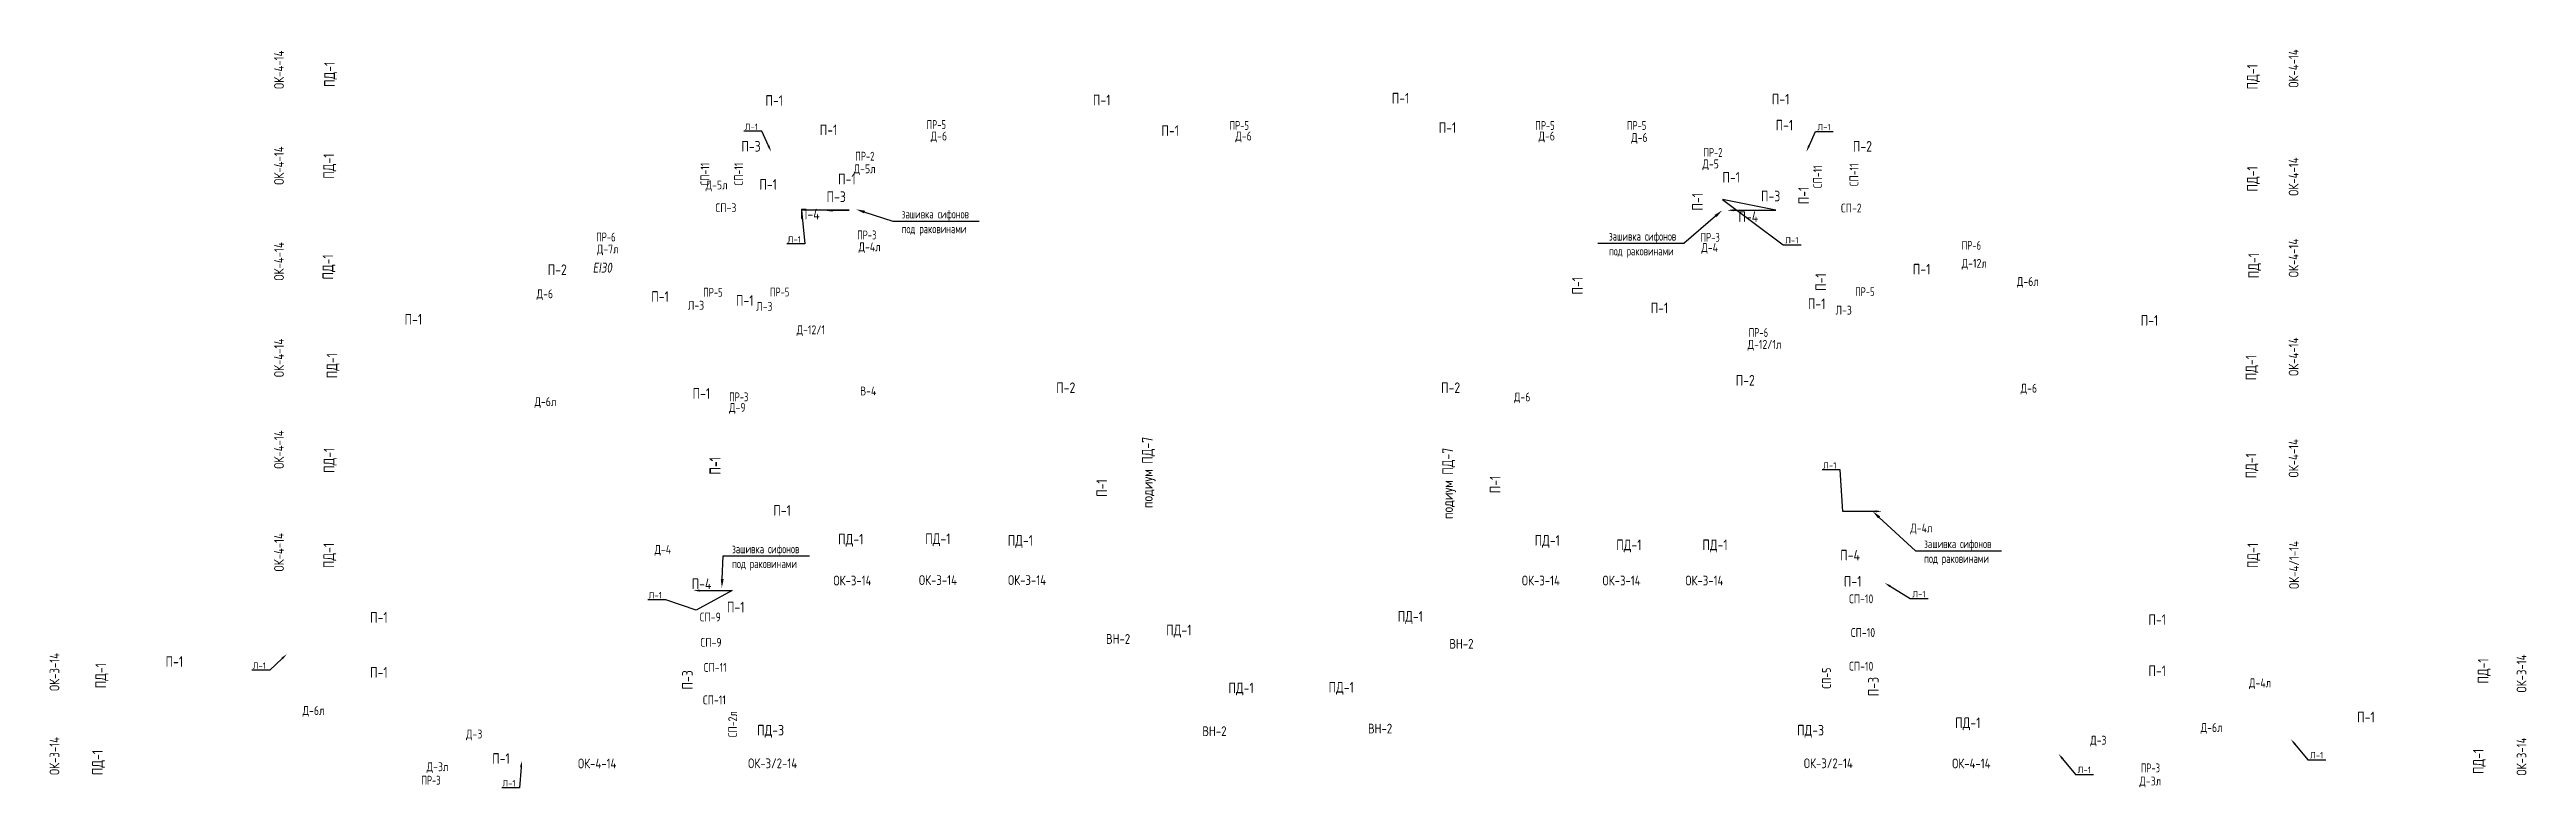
# Model space of a CAD drawing. Header units: millimetres. Extents: x -715022 to 546831, y -666141 to 947387.
# Drawn here: x 57409 to 127228, y 60328 to 81160 of the extents above; entities that cross this region are included whole.
import ezdxf
from ezdxf import colors
from ezdxf.entities.mleader import LeaderData, LeaderLine
from ezdxf.enums import TextEntityAlignment as Align
from ezdxf.math import Vec2, Vec3

# ---------------------------------------------------------------- set-up
doc = ezdxf.new("R2010")
doc.units = ezdxf.units.MM
for name, color, linetype, lineweight in [('АР-Выноски', 5, 'Continuous', 5), ('АР.РД_маркер перемычки', 1, 'Continuous', 15), ('АР.РД_Маркер_Двери', 76, 'Continuous', 15), ('АР_Выноски АПР', 5, 'Continuous', 5), ('АР_Подоконники', 163, 'Continuous', 9), ('Маркировка ОКОН на маркир. плане', 7, 'Continuous', 18)]:
    doc.layers.add(name, color=color, linetype=linetype, lineweight=lineweight)
doc.layers.add('АР_ПБ_Двери', color=7, linetype='Continuous', lineweight=15, true_color=0xdb0000)
doc.styles.add('ICOCPEUR', font='isocpeur.ttf')
doc.styles.add('ISOCPEUR', font='isocpeur.ttf', dxfattribs={"width": 0.7})
doc.styles.add('PDF ISOCPEUR', font='isocpeur.ttf')
doc.styles.add('Архитект', font='isocpeur.ttf', dxfattribs={"width": 0.8, "oblique": 8})

msp = doc.modelspace()

# ---------------------------------------------------------------- texts
at = {"layer": 'АР.РД_маркер перемычки', "color": 7, "char_height": 250, "width": 547.84545, "attachment_point": 5, "style": 'Архитект'}
for insert in [(82405.852, 79043.747), (90945.835, 79019.021), (99564.111, 79019.021), (102146.042, 79019.021), (76109.017, 74315.154), (77989.318, 74323.188)]:
    msp.add_mtext('\\A1;{\\Q0;\\W0.7;ПР-5}', dxfattribs=dict(at, insert=insert))
at = {"layer": 'АР.РД_маркер перемычки', "color": 5, "char_height": 250, "width": 547.84545, "attachment_point": 5, "style": 'Архитект'}
for insert in [(80391.32, 78152.362), (104296.559, 78259.855)]:
    msp.add_mtext('\\A1;{\\Q0;\\W0.7;ПР-2}', dxfattribs=dict(at, insert=insert))
at = {"layer": 'АР.РД_маркер перемычки', "color": 190, "char_height": 250, "width": 547.84545, "attachment_point": 5, "style": 'Архитект'}
for s, insert in [('\\A1;{\\Q0;\\W0.7;ПР-6}', (73092.052, 75873.048)), ('\\A1;{\\Q0;\\W0.7;ПР-6}', (111582.043, 75639.595)), ('\\A1;{\\Q0;\\W0.7;\\C7;ПР-5}', (108577.478, 74332.483)), ('\\A1;{\\Q0;\\W0.7;ПР-6}', (105578.505, 73181.916))]:
    msp.add_mtext(s, dxfattribs=dict(at, insert=insert))
at = {"layer": 'АР.РД_маркер перемычки', "char_height": 250, "width": 547.84545, "attachment_point": 5, "style": 'Архитект'}
for insert in [(80445.257, 75932.475), (76836.721, 71366.418), (116628.727, 60906.805), (68162.353, 60559.52)]:
    msp.add_mtext('\\A1;{\\Q0;\\W0.7;ПР-3}', dxfattribs=dict(at, insert=insert))
at = {"layer": 'АР.РД_маркер перемычки', "color": 1, "insert": (104218.184, 75864.668), "char_height": 250, "width": 547.84545, "attachment_point": 5, "style": 'Архитект'}
msp.add_mtext('\\A1;{\\Q0;\\W0.7;ПР-3}', dxfattribs=at)
at = {"layer": 'АР.РД_Маркер_Двери', "color": 5, "style": 'Архитект', "width": 0.8}
for s, p in [('Д-6', (82479.691, 78719.915)), ('Д-6', (91066.445, 78719.915)), ('Д-6', (99611.445, 78719.915)), ('Д-6', (102223.021, 78679.89)), ('Д-5л', (80385.718, 77796.796)), ('Д-5', (104232.451, 77935.118)), ('Д-5л', (76212.656, 77339.537)), ('СП-3', (76475.645, 76699.422)), ('СП-2', (108196.623, 76691.427)), ('Д-7л', (73141.764, 75535.682)), ('Д-4л', (80524.232, 75595.779)), ('Д-4', (104204.791, 75577.42)), ('Д-12л', (111663.145, 75133.306)), ('Д-6л', (113171.877, 74619.92)), ('Д-6', (71370.198, 74272.424)), ('Л-3', (75632.318, 73949.628, -3.924)), ('Л-3', (77557.03, 73917.736, -3.924)), ('Д-12/1', (78868.567, 73257.951)), ('Л-3', (107982.936, 73812.841, -3.924)), ('Д-12/1л', (105750.294, 72846.457)), ('Д-6л', (71386.532, 71232.7)), ('В-4', (80486.171, 71533.065)), ('Д-6', (98919.396, 71365.062)), ('Д-6', (113201.218, 71611.367)), ('Д-9', (76797.267, 71068.403)), ('Д-4л', (110171.763, 67669.267)), ('Д-4', (74695.845, 67066.369)), ('СП-10', (108475.539, 65674.249)), ('СП-9', (76034.666, 65160.363)), ('СП-9', (76056.2, 64445.725)), ('СП-10', (108525.988, 64724.249)), ('СП-11', (76172.788, 63739.862)), ('СП-10', (108475.539, 63774.249)), ('СП-11', (76149.93, 62824.223)), ('Д-4л', (119718.841, 63303.846)), ('Д-6л', (64850.428, 62524.929)), ('Д-6л', (118352.63, 62045.099)), ('Д-3', (69379.763, 61862.079)), ('Д-3', (115160.935, 61687.22)), ('Д-3л', (68345.45, 60939.76)), ('Д-3л', (116622.883, 60536.084))]:
    msp.add_text(s, height=250, dxfattribs=at).set_placement(p, align=Align.MIDDLE_CENTER)
for s, p in [('СП-11', (75882.974, 77648.968)), ('СП-11', (76833.724, 77648.968)), ('СП-11', (107247.964, 77573.748)), ('СП-11', (108271.646, 77628.453)), ('СП-5', (107498.848, 63436.85, 3.924)), ('СП-2л', (76665.096, 62137.683))]:
    msp.add_text(s, height=250, rotation=90, dxfattribs=at).set_placement(p, align=Align.MIDDLE_CENTER)
at = {"layer": 'АР_ПБ_Двери', "color": 242, "lineweight": 35, "true_color": 0xcd2027, "insert": (72721.423, 75010.364), "char_height": 280, "width": 7500, "attachment_point": 4, "style": 'Архитект'}
msp.add_mtext('EI30', dxfattribs=at)
at = {"layer": 'АР_Подоконники', "color": 4, "style": 'Архитект', "width": 0.8}
for p in [(65301.427, 80460.015), (119500.309, 80390.213), (65278.21, 77873.126), (119500.291, 77512.493), (65254.994, 75031.031), (119537.236, 75067.66), (65369.926, 72247.036), (119463.145, 72191.785), (65288.669, 69578.945), (119462.689, 69425.427), (65279.037, 66895.682), (119512.038, 66895.682), (58852.505, 63507.261), (126006.064, 63640.471), (58758.977, 61058.497), (125870.89, 61090.591)]:
    msp.add_text('ПД-1', height=300, rotation=90, dxfattribs=at).set_placement(p, align=Align.MIDDLE_CENTER)
at = {"layer": 'АР_Подоконники', "color": 3, "style": 'Архитект', "width": 0.8}
for s, p in [('П-1', (77836.184, 79722.908)), ('П-1', (87065.997, 79737.461)), ('П-1', (95490.742, 79787.175)), ('П-1', (106204.136, 79761.176)), ('П-1', (79365.84, 78894.266)), ('П-1', (88998.209, 78875.213)), ('П-1', (96812.529, 78958.49)), ('П-1', (106310.604, 79027.552)), ('П-3', (77181.633, 78431.479)), ('П-2', (108510.111, 78431.479)), ('П-1', (77664.558, 77356.637)), ('П-1', (79882.494, 77509.016)), ('П-1', (104811.245, 77558.594)), ('П-3', (79583.499, 77010.359)), ('П-3', (105921.881, 77028.156)), ('П-4', (78838.181, 76519.58)), ('П-4', (105293.502, 76448.459)), ('П-2', (71719.885, 74952.195)), ('П-1', (110178.298, 74966.75)), ('П-1', (74617.592, 74196.326)), ('П-1', (77004.024, 74084.86)), ('П-1', (102787.948, 73875.005)), ('П-1', (107219.612, 73992.193)), ('П-1', (67664.22, 73555.222)), ('П-1', (116599.918, 73522.151)), ('П-2', (105206.092, 71834.417)), ('П-1', (75782.588, 71464.518)), ('П-2', (86053.525, 71625.407)), ('П-2', (96901.68, 71625.407)), ('П-1', (78057.062, 68167.95)), ('П-4', (108161.726, 66904.263)), ('П-4', (75786.456, 66097.065)), ('П-1', (108233.948, 66167.507)), ('П-1', (66692.501, 65151.143)), ('П-1', (76750.299, 65441.862)), ('П-1', (116819.896, 65089.175)), ('П-1', (60927.41, 63905.5)), ('П-1', (66692.501, 63600.99)), ('П-1', (116819.896, 63645.636)), ('П-1', (122702.987, 62340.48)), ('П-1', (70133.803, 61172.482))]:
    msp.add_text(s, height=300, dxfattribs=at).set_placement(p, align=Align.MIDDLE_CENTER)
for s, p in [('П-1', (103857.748, 76866.546)), ('П-1', (106851.02, 77046.343)), ('П-1', (100475.255, 74499.403)), ('П-1', (107335.255, 74604.473)), ('П-1', (76157.254, 69423.159)), ('П-1', (76174.52, 69423.159)), ('П-1', (87068.156, 68797.088)), ('П-1', (98155.867, 68896.882)), ('П-3', (75388.14, 63389.677)), ('П-3', (108819.237, 63199.138))]:
    msp.add_text(s, height=300, rotation=90, dxfattribs=at).set_placement(p, align=Align.MIDDLE_CENTER)
at = {"layer": 'АР_Подоконники', "color": 2, "style": 'Архитект', "width": 0.8}
for p in [(88353.972, 69237.002), (96818.474, 68928.399)]:
    msp.add_text('подиум ПД-7', height=300, rotation=90, dxfattribs=at).set_placement(p, align=Align.MIDDLE_CENTER)
at = {"layer": 'АР_Подоконники', "color": 4, "style": 'Архитект', "width": 0.8}
for s, p in [('ПД-1', (79994.049, 67356.366)), ('ПД-1', (82449.195, 67368.22)), ('ПД-1', (84773.873, 67320.81)), ('ПД-1', (99625.44, 67321.123)), ('ПД-1', (101925.931, 67195.695)), ('ПД-1', (104353.812, 67195.688)), ('ПД-1', (89240.758, 64795.103)), ('ПД-1', (95765.675, 65178.314)), ('ПД-1', (90995.775, 63162.742)), ('ПД-1', (93817.903, 63180.953)), ('ПД-1', (111479.912, 62180.455)), ('ПД-3', (77734.235, 61970.321)), ('ПД-3', (107047.235, 61970.321))]:
    msp.add_text(s, height=300, dxfattribs=at).set_placement(p, align=Align.MIDDLE_CENTER)
at = {"layer": 'Маркировка ОКОН на маркир. плане', "lineweight": 0, "char_height": 275.42308, "style": 'PDF ISOCPEUR'}
for s, insert, attachment_point, rotation in [('{\\W0.8;ОК-4-14}', (64015.355, 80048.334), 7, 90), ('{\\W0.8;ОК-4-14}', (120526.6, 80084.979), 1, 90), ('{\\W0.8;ОК-4-14}', (64015.355, 77347.031), 7, 90), ('{\\W0.8;ОК-4-14}', (120526.6, 77035.546), 1, 90), ('{\\W0.8;ОК-4-14}', (64015.355, 74645.729), 7, 90), ('{\\W0.8;ОК-4-14}', (120526.6, 71958.47), 1, 90), ('{\\W0.8;ОК-4-14}', (64015.355, 69340.972), 7, 90), ('{\\W0.8;ОК-4-14}', (120526.6, 69096.489), 1, 90), ('{\\W0.8;ОК-4-14}', (64015.355, 66444.258), 7, 90), ('{\\W0.8;ОК-4/1-14}', (120537.459, 65952.182), 1, 90), ('{\\W0.8;ОК-3-14}', (80577.671, 66050.986, -0.16), 9, 359.99778736), ('{\\W0.8;ОК-3-14}', (82987.342, 66064.11, -0.16), 9, 359.99778736), ('{\\W0.8;ОК-3-14}', (85499.373, 66064.11, -0.16), 9, 359.99778736), ('{\\W0.8;ОК-3-14}', (99982.991, 66050.986, -0.16), 9, 359.99778736), ('{\\W0.8;ОК-3-14}', (102257.757, 66050.986, -0.16), 9, 359.99778736), ('{\\W0.8;ОК-3-14}', (104591.15, 66050.986, -0.16), 9, 359.99778736), ('{\\W0.8;ВН-2}', (87189.576, 64405.267), 7, 0.00221264), ('{\\W0.8;ВН-2}', (96866.998, 64268.117), 7, 0.00221264), ('{\\W0.8;ОК-3-14}', (57410.202, 63075.713), 1, 90), ('{\\W0.8;ОК-3-14}', (126951.366, 63032.768), 1, 90), ('{\\W0.8;ВН-2}', (94574.365, 61877.513), 7, 0.00221264), ('{\\W0.8;ОК-3-14}', (57410.202, 60706.702), 1, 90), ('{\\W0.8;ВН-2}', (89904.685, 61804.983), 7, 0.00221264), ('{\\W0.8;ОК-3-14}', (126951.366, 60692.125), 1, 90), ('{\\W0.8;ОК-4-14}', (73387.046, 60894.023, -0.16), 9, 359.99778736), ('{\\W0.8;ОК-4-14}', (112121.812, 60894.023, -0.16), 9, 359.99778736)]:
    msp.add_mtext(s, dxfattribs=dict(at, insert=insert, attachment_point=attachment_point, rotation=rotation))
for s, insert, width, attachment_point, rotation in [('{\\W0.8;ОК-4-14}', (120526.6, 74741.456), 638.98154, 1, 90), ('{\\W0.8;ОК-4-14}', (64015.355, 71923.486), 638.98154, 7, 90), ('{\\W0.8;ОК-3/2-14}', (77101, 60898.523), 771.18462, 7, 0.00221264), ('{\\W0.8;ОК-3/2-14}', (106858.5, 60898.523), 771.18462, 7, 0.00221264)]:
    msp.add_mtext(s, dxfattribs=dict(at, insert=insert, width=width, attachment_point=attachment_point, rotation=rotation))

# ---------------------------------------------------------------- leaders
at = {"layer": 'АР-Выноски'}
ml = msp.add_multileader_mtext('Standard', dxfattribs=at)
ml.set_content('Л-1', color=256, style='ICOCPEUR')
ml.set_leader_properties()
ml.build(insert=Vec2(0, 0))
ml.multileader.update_dxf_attribs({"text_left_attachment_type": 6, "text_right_attachment_type": 6, "dogleg_length": 72, "arrow_head_size": 180})
ctx = ml.context
ctx.base_point, ctx.char_height, ctx.arrow_head_size, ctx.landing_gap_size, ctx.plane_origin = Vec3(77039.137, 78853.954), 180, 180, 18, Vec3(67720.851, 81380.739)
ctx.left_attachment, ctx.right_attachment, ctx.text_align_type = 6, 6, 2
notes = []
notes.append((ctx, [(0, (1, 1, 0), (77488.775, 78853.954), (-1, 0), 89.638, [(1, [(77748.106, 78281.484)], 0, [])])]))
ctx.mtext.insert, ctx.mtext.width, ctx.mtext.alignment, ctx.mtext.flow_direction = Vec3(77381.137, 79069.954), 1726.91899, 3, 5
ml = msp.add_multileader_mtext('Standard', dxfattribs=at)
ml.set_content('Л-1', color=256, style='ICOCPEUR')
ml.set_leader_properties()
ml.build(insert=Vec2(0, 0))
ml.multileader.update_dxf_attribs({"text_left_attachment_type": 6, "text_right_attachment_type": 6, "dogleg_length": 72, "arrow_head_size": 180})
ctx = ml.context
ctx.base_point, ctx.char_height, ctx.arrow_head_size, ctx.landing_gap_size, ctx.plane_origin = Vec3(107272.544, 78847.596), 180, 180, 18, Vec3(96222.614, 81527.703)
ctx.left_attachment, ctx.right_attachment, ctx.text_align_type = 6, 6, 2
notes.append((ctx, [(1, (1, 1, 0), (107182.907, 78847.596), (1, 0), 89.638, [(1, [(106931.675, 78281.12)], 0, [])])]))
ctx.mtext.insert, ctx.mtext.width, ctx.mtext.alignment, ctx.mtext.flow_direction = Vec3(107614.544, 79063.596), 1726.91899, 3, 5
ml = msp.add_multileader_mtext('Standard', dxfattribs=at)
ml.set_content('Л-1', color=256, style='ICOCPEUR')
ml.set_leader_properties()
ml.build(insert=Vec2(0, 0))
ml.multileader.update_dxf_attribs({"text_left_attachment_type": 6, "text_right_attachment_type": 6, "dogleg_length": 72, "arrow_head_size": 180})
ctx = ml.context
ctx.base_point, ctx.char_height, ctx.arrow_head_size, ctx.landing_gap_size, ctx.plane_origin = Vec3(106365.575, 75657.305), 180, 180, 18, Vec3(94043.986, 78634.923)
ctx.left_attachment, ctx.right_attachment, ctx.text_align_type = 6, 6, 2
notes.append((ctx, [(1, (1, 1, 0), (106275.937, 75657.305), (1, 0), 89.638, [(3, [(104704.503, 76628.076), (105386.869, 76628.041), (106068.12, 76631.335), (104567.937, 76928.383)], 0, [])])]))
ctx.mtext.insert, ctx.mtext.width, ctx.mtext.alignment, ctx.mtext.flow_direction = Vec3(106707.575, 75873.305), 1726.91899, 3, 5
ml = msp.add_multileader_mtext('Standard', dxfattribs=at)
ml.set_content('Л-1', color=256, style='ICOCPEUR')
ml.set_leader_properties()
ml.build(insert=Vec2(0, 0))
ml.multileader.update_dxf_attribs({"text_left_attachment_type": 6, "text_right_attachment_type": 6, "dogleg_length": 72, "arrow_head_size": 180})
ctx = ml.context
ctx.base_point, ctx.char_height, ctx.arrow_head_size, ctx.landing_gap_size, ctx.plane_origin = Vec3(78247.115, 75681.378), 180, 180, 18, Vec3(68638.905, 78623.281)
ctx.left_attachment, ctx.right_attachment, ctx.text_align_type = 6, 6, 2
notes.append((ctx, [(0, (1, 1, 0), (78696.753, 75681.378), (-1, 0), 89.638, [(2, [(79299.422, 76616.434), (79948.671, 76628.416), (78605.327, 76626.901)], 0, [])])]))
ctx.mtext.insert, ctx.mtext.width, ctx.mtext.alignment, ctx.mtext.flow_direction = Vec3(78589.115, 75897.378), 1726.91899, 3, 5
ml = msp.add_multileader_mtext('Standard', dxfattribs=at)
ml.set_content('Л-1', color=256, style='ICOCPEUR')
ml.set_leader_properties()
ml.build(insert=Vec2(0, 0))
ml.multileader.update_dxf_attribs({"text_left_attachment_type": 6, "text_right_attachment_type": 6, "dogleg_length": 72, "arrow_head_size": 180})
ctx = ml.context
ctx.base_point, ctx.char_height, ctx.arrow_head_size, ctx.landing_gap_size, ctx.plane_origin = Vec3(107434.81, 69308.562), 180, 180, 18, Vec3(97273.814, 68690.321)
ctx.left_attachment, ctx.right_attachment, ctx.text_align_type = 6, 6, 2
notes.append((ctx, [(0, (1, 1, 0), (107884.448, 69308.562), (-1, 0), 89.638, [(3, [(109060.93, 68139.873), (108533.157, 68139.926), (107961.324, 68139.843)], 0, [])])]))
ctx.mtext.insert, ctx.mtext.width, ctx.mtext.alignment, ctx.mtext.flow_direction = Vec3(107776.81, 69524.562), 1726.91899, 3, 5
ml = msp.add_multileader_mtext('Standard', dxfattribs=at)
ml.set_content('Л-1', color=256, style='ICOCPEUR')
ml.set_leader_properties()
ml.build(insert=Vec2(0, 0))
ml.multileader.update_dxf_attribs({"text_left_attachment_type": 6, "text_right_attachment_type": 6, "dogleg_length": 72, "arrow_head_size": 180})
ctx = ml.context
ctx.base_point, ctx.char_height, ctx.arrow_head_size, ctx.landing_gap_size, ctx.plane_origin = Vec3(74327.53, 65648.385), 180, 180, 18, Vec3(64919.606, 67995.17)
ctx.left_attachment, ctx.right_attachment, ctx.text_align_type = 6, 6, 2
notes.append((ctx, [(0, (1, 1, 0), (74777.167, 65648.385), (-1, 0), 89.638, [(3, [(75554.125, 65907.818), (76134.157, 65907.793), (76653.731, 65907.788), (75638.149, 65354.006)], 0, [])])]))
ctx.mtext.insert, ctx.mtext.width, ctx.mtext.alignment, ctx.mtext.flow_direction = Vec3(74669.53, 65864.385), 1726.91899, 3, 5
ml = msp.add_multileader_mtext('Standard', dxfattribs=at)
ml.set_content('Л-1', color=256, style='ICOCPEUR')
ml.set_leader_properties()
ml.build(insert=Vec2(0, 0))
ml.multileader.update_dxf_attribs({"text_left_attachment_type": 6, "text_right_attachment_type": 6, "dogleg_length": 72, "arrow_head_size": 180})
ctx = ml.context
ctx.base_point, ctx.char_height, ctx.arrow_head_size, ctx.landing_gap_size, ctx.plane_origin = Vec3(109949.878, 65681.406), 180, 180, 18, Vec3(97350.621, 66673.461)
ctx.left_attachment, ctx.right_attachment, ctx.text_align_type = 6, 6, 2
notes.append((ctx, [(1, (1, 1, 0), (109860.24, 65681.406), (1, 0), 89.638, [(0, [(109137.737, 66123.013)], 0, [])])]))
ctx.mtext.insert, ctx.mtext.width, ctx.mtext.alignment, ctx.mtext.flow_direction = Vec3(110291.878, 65897.406), 1726.91899, 3, 5
ml = msp.add_multileader_mtext('Standard', dxfattribs=at)
ml.set_content('Л-1', color=256, style='ICOCPEUR')
ml.set_leader_properties()
ml.build(insert=Vec2(0, 0))
ml.multileader.update_dxf_attribs({"text_left_attachment_type": 6, "text_right_attachment_type": 6, "dogleg_length": 72, "arrow_head_size": 180})
ctx = ml.context
ctx.base_point, ctx.char_height, ctx.arrow_head_size, ctx.landing_gap_size, ctx.plane_origin = Vec3(63167.552, 63663.56), 180, 180, 18, Vec3(53530.919, 66354.826)
ctx.left_attachment, ctx.right_attachment, ctx.text_align_type = 6, 6, 2
notes.append((ctx, [(0, (1, 1, 0), (63617.19, 63663.56), (-1, 0), 89.638, [(0, [(64095.751, 64113.3)], 0, [])])]))
ctx.mtext.insert, ctx.mtext.width, ctx.mtext.alignment, ctx.mtext.flow_direction = Vec3(63509.552, 63879.56), 1726.91899, 3, 5
ml = msp.add_multileader_mtext('Standard', dxfattribs=at)
ml.set_content('Л-1', color=256, style='ICOCPEUR')
ml.set_leader_properties()
ml.build(insert=Vec2(0, 0))
ml.multileader.update_dxf_attribs({"text_left_attachment_type": 6, "text_right_attachment_type": 6, "dogleg_length": 72, "arrow_head_size": 180})
ctx = ml.context
ctx.base_point, ctx.char_height, ctx.arrow_head_size, ctx.landing_gap_size, ctx.plane_origin = Vec3(121159.069, 61137.391), 180, 180, 18, Vec3(108800.677, 62266.651)
ctx.left_attachment, ctx.right_attachment, ctx.text_align_type = 6, 6, 2
notes.append((ctx, [(1, (1, 1, 0), (121069.431, 61137.391), (1, 0), 89.638, [(0, [(120587.793, 61716.202)], 0, [])])]))
ctx.mtext.insert, ctx.mtext.width, ctx.mtext.alignment, ctx.mtext.flow_direction = Vec3(121501.069, 61353.391), 1726.91899, 3, 5
ml = msp.add_multileader_mtext('Standard', dxfattribs=at)
ml.set_content('Л-1', color=256, style='ICOCPEUR')
ml.set_leader_properties()
ml.build(insert=Vec2(0, 0))
ml.multileader.update_dxf_attribs({"text_left_attachment_type": 6, "text_right_attachment_type": 6, "dogleg_length": 72, "arrow_head_size": 180})
ctx = ml.context
ctx.base_point, ctx.char_height, ctx.arrow_head_size, ctx.landing_gap_size, ctx.plane_origin = Vec3(70205.585, 60348.062), 180, 180, 18, Vec3(60080.927, 63194.791)
ctx.left_attachment, ctx.right_attachment, ctx.text_align_type = 6, 6, 2
notes.append((ctx, [(0, (1, 1, 0), (70655.223, 60348.062), (-1, 0), 89.638, [(0, [(70716.362, 61105.661)], 0, [])])]))
ctx.mtext.insert, ctx.mtext.width, ctx.mtext.defined_height, ctx.mtext.alignment, ctx.mtext.flow_direction = Vec3(70547.585, 60564.062), 387.30452, 257.215, 3, 5
ml = msp.add_multileader_mtext('Standard', dxfattribs=at)
ml.set_content('Л-1', color=256, style='ICOCPEUR')
ml.set_leader_properties()
ml.build(insert=Vec2(0, 0))
ml.multileader.update_dxf_attribs({"text_left_attachment_type": 6, "text_right_attachment_type": 6, "dogleg_length": 72, "arrow_head_size": 180})
ctx = ml.context
ctx.base_point, ctx.char_height, ctx.arrow_head_size, ctx.landing_gap_size, ctx.plane_origin = Vec3(114608.733, 60724.424), 180, 180, 18, Vec3(102250.342, 61853.684)
ctx.left_attachment, ctx.right_attachment, ctx.text_align_type = 6, 6, 2
notes.append((ctx, [(1, (1, 1, 0), (114519.096, 60724.424), (1, 0), 89.638, [(0, [(114037.458, 61303.236)], 0, [])])]))
ctx.mtext.insert, ctx.mtext.width, ctx.mtext.alignment, ctx.mtext.flow_direction = Vec3(114950.733, 60940.424), 1726.91899, 3, 5
at = {"layer": 'АР_Выноски АПР'}
ml = msp.add_multileader_mtext('Standard', dxfattribs=at)
ml.set_content('зашивка сифонов \\Pпод раковинами', color=256, style='ISOCPEUR')
ml.set_leader_properties()
ml.build(insert=Vec2(0, 0))
ml.multileader.update_dxf_attribs({"text_left_attachment_type": 6, "text_right_attachment_type": 6, "dogleg_length": 100, "arrow_head_size": 250})
ctx = ml.context
ctx.base_point, ctx.char_height, ctx.arrow_head_size, ctx.landing_gap_size, ctx.plane_origin = Vec3(81404.252, 76322.739), 250, 250, 25, Vec3(86611.757, 87015.964)
ctx.left_attachment, ctx.right_attachment = 6, 6
notes.append((ctx, [(0, (1, 1, 0), (81181.319, 76322.739), (1, 0), 222.933, [(2, [(80147.655, 76653.015)], 0, [])])]))
ctx.mtext.insert, ctx.mtext.width, ctx.mtext.defined_height, ctx.mtext.flow_direction = Vec3(81429.252, 76647.739), 4200.76545, 12.17, 5
ml = msp.add_multileader_mtext('Standard', dxfattribs=at)
ml.set_content('зашивка сифонов \\Pпод раковинами', color=256, style='ISOCPEUR')
ml.set_leader_properties()
ml.build(insert=Vec2(0, 0))
ml.multileader.update_dxf_attribs({"text_left_attachment_type": 6, "text_right_attachment_type": 6, "dogleg_length": 100, "arrow_head_size": 250})
ctx = ml.context
ctx.base_point, ctx.char_height, ctx.arrow_head_size, ctx.landing_gap_size, ctx.plane_origin = Vec3(101341.368, 75696.095), 250, 250, 25, Vec3(111023.234, 86991.01)
ctx.left_attachment, ctx.right_attachment = 6, 6
notes.append((ctx, [(1, (1, 1, 0), (103478.051, 75696.095), (-1, 0), 222.933, [(2, [(104559.132, 76628.06)], 0, [])])]))
ctx.mtext.insert, ctx.mtext.width, ctx.mtext.defined_height, ctx.mtext.flow_direction = Vec3(101366.368, 76021.095), 4200.76545, 12.17, 5
ml = msp.add_multileader_mtext('Standard', dxfattribs=at)
ml.set_content('зашивка сифонов \\Pпод раковинами', color=256, style='ISOCPEUR')
ml.set_leader_properties()
ml.build(insert=Vec2(0, 0))
ml.multileader.update_dxf_attribs({"text_left_attachment_type": 6, "text_right_attachment_type": 6, "dogleg_length": 100, "arrow_head_size": 250})
ctx = ml.context
ctx.base_point, ctx.char_height, ctx.arrow_head_size, ctx.landing_gap_size, ctx.plane_origin = Vec3(110225.423, 67027.876), 250, 250, 25, Vec3(115575.69, 77108.632)
ctx.left_attachment, ctx.right_attachment = 6, 6
notes.append((ctx, [(0, (1, 1, 0), (110002.49, 67027.876), (1, 0), 222.933, [(2, [(108798.618, 68139.866)], 0, [])])]))
ctx.mtext.insert, ctx.mtext.width, ctx.mtext.defined_height, ctx.mtext.flow_direction = Vec3(110250.423, 67352.876), 4200.76545, 12.17, 5
ml = msp.add_multileader_mtext('Standard', dxfattribs=at)
ml.set_content('зашивка сифонов \\Pпод раковинами', color=256, style='ISOCPEUR')
ml.set_leader_properties()
ml.build(insert=Vec2(0, 0))
ml.multileader.update_dxf_attribs({"text_left_attachment_type": 6, "text_right_attachment_type": 6, "dogleg_length": 100, "arrow_head_size": 250})
ctx = ml.context
ctx.base_point, ctx.char_height, ctx.arrow_head_size, ctx.landing_gap_size, ctx.plane_origin = Vec3(76624.017, 66881.861), 250, 250, 25, Vec3(82851.179, 76459.464)
ctx.left_attachment, ctx.right_attachment = 6, 6
notes.append((ctx, [(0, (1, 1, 0), (76401.084, 66881.861), (1, 0), 222.933, [(2, [(76359.465, 65982.789)], 0, [])])]))
ctx.mtext.insert, ctx.mtext.width, ctx.mtext.defined_height, ctx.mtext.flow_direction = Vec3(76649.017, 67206.861), 4200.76545, 12.17, 5
for ctx, leaders in notes:
    for number, flags, end, landing, length, lines in leaders:
        leader = LeaderData()
        leader.index, (leader.has_last_leader_line, leader.has_dogleg_vector, leader.attachment_direction) = number, flags
        leader.last_leader_point, leader.dogleg_vector, leader.dogleg_length = Vec3(end), Vec3(landing), length
        for number, points, colour, breaks in lines:
            line = LeaderLine()
            line.index, line.vertices, line.color, line.breaks = number, Vec3.list(points), colors.encode_raw_color(colour), breaks
            leader.lines.append(line)
        ctx.leaders.append(leader)

doc.saveas('drawing.dxf')
